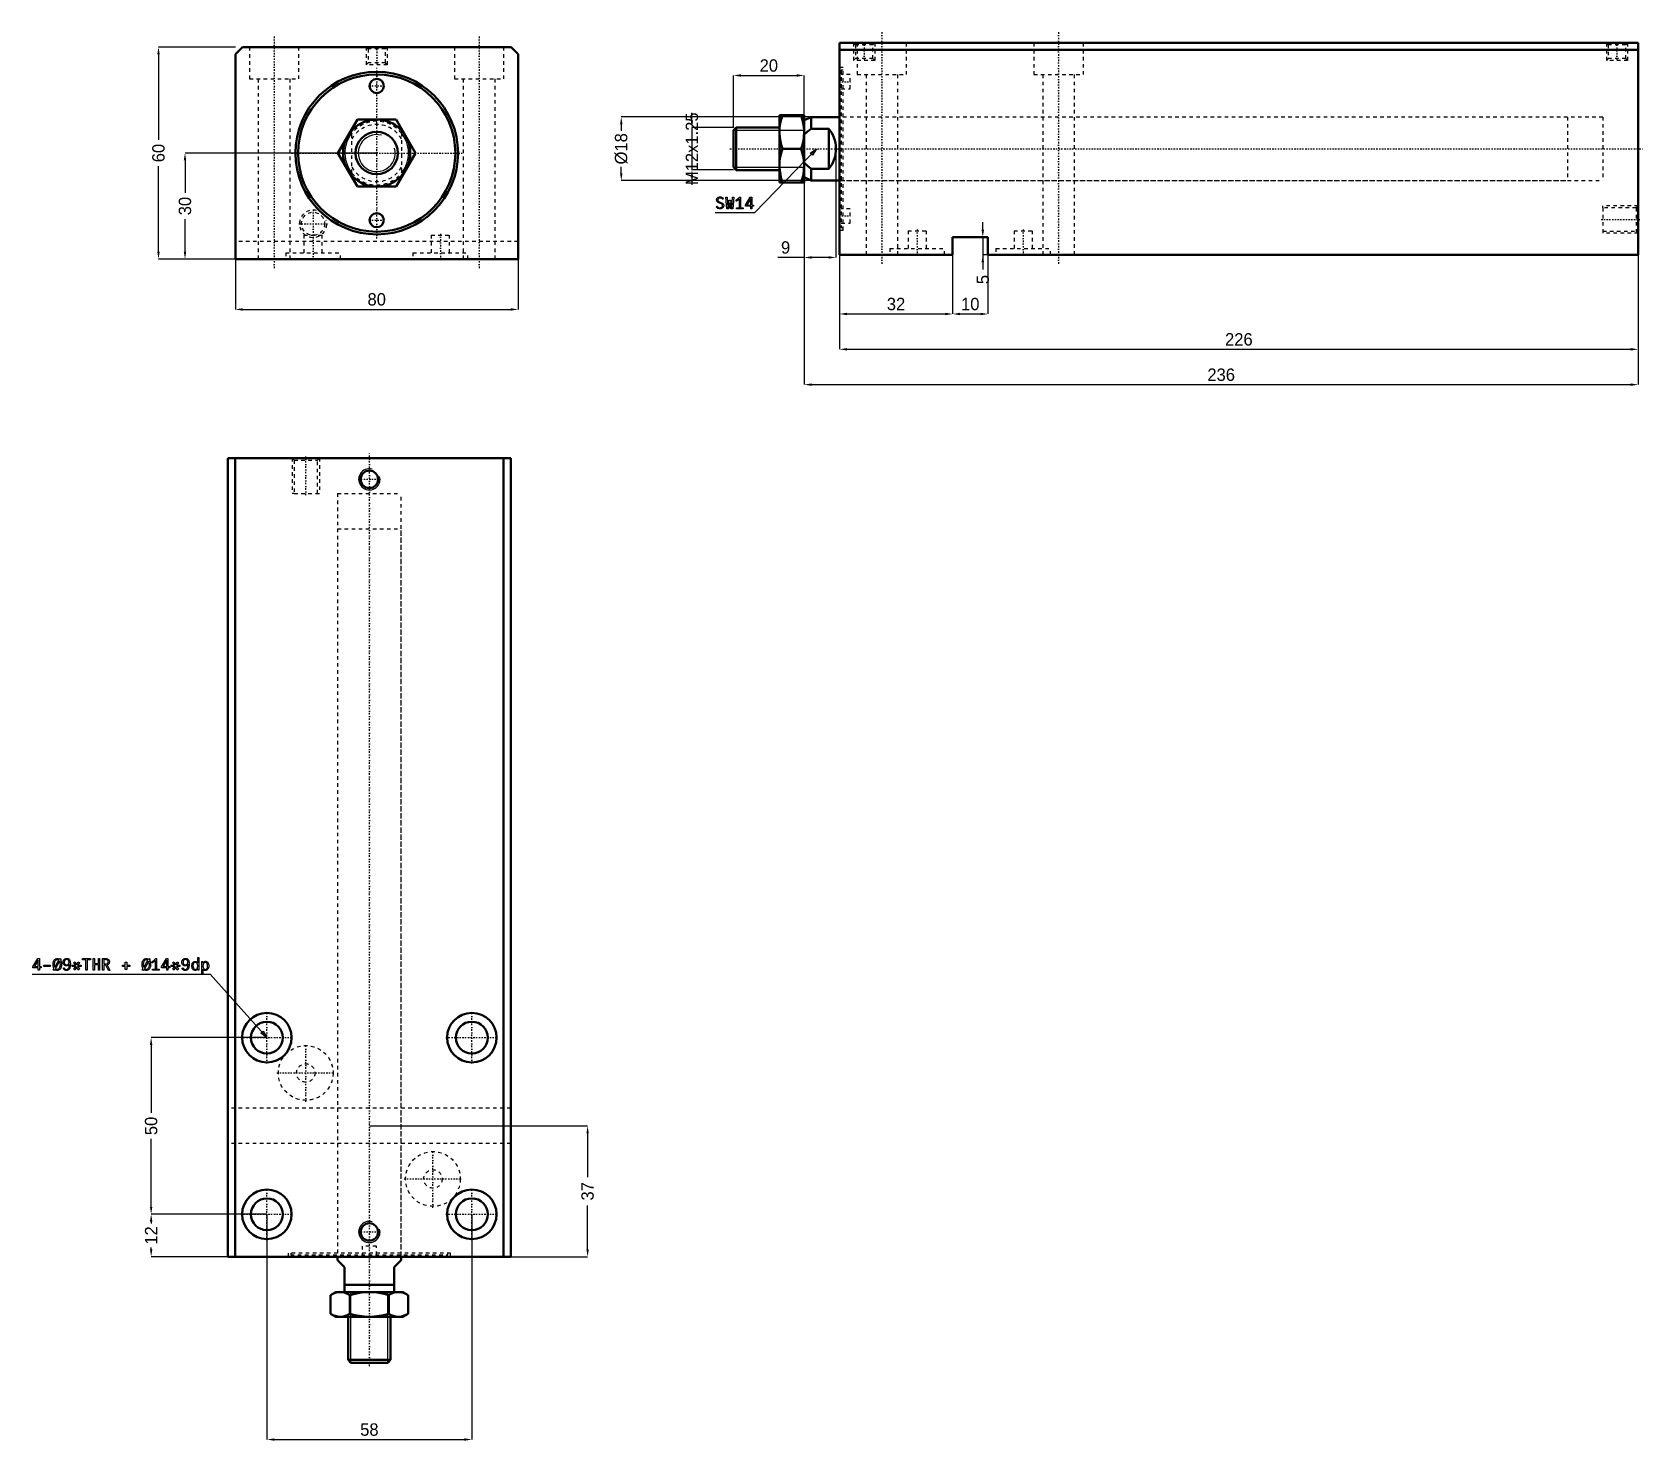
# Model space of a CAD drawing. Header units: millimetres. Extents: x -97 to 358, y -364 to 34.
import ezdxf

# ---------------------------------------------------------------- set-up
doc = ezdxf.new("R2010")
doc.units = ezdxf.units.MM
doc.linetypes.add('Center', pattern=[1.5, 0.45, -0.5, 0.05, -0.5])
doc.linetypes.add('Dashed', pattern=[2, 1, -1])
for name, color, linetype, lineweight in [('2d ConnectionPoints', 7, 'Continuous', 50), ('AM_0', 7, 'Continuous', 50), ('AM_5', 3, 'Continuous', 25), ('AM_7', 7, 'Center', 25), ('AM_9', 6, 'Dashed', 25)]:
    doc.layers.add(name, color=color, linetype=linetype, lineweight=lineweight)
doc.dimstyles.new('ISO-25', dxfattribs={"dimtxt": 2.5, "dimasz": 2.5, "dimexe": 1.25, "dimexo": 0.625, "dimtad": 1, "dimtxsty": 'Standard', "dimcen": 2.5, "dimadec": 0, "dimazin": 0, "dimtfac": 1, "dimtmove": 0, "dimatfit": 3, "dimfxl": 1, "dimarcsym": 0})

msp = doc.modelspace()

# ---------------------------------------------------------------- blocks, each defined once
blk = doc.blocks.new('1_JECR_32_150ST_EX_rod_0_in_JECR_MF_LA_32_150ST_EX_0_0')
at = {"layer": 'AM_0'}
for p, q in [((-10.97, 0), (-5.48, 9.5)), ((-5.48, 9.5), (5.48, 9.5)), ((5.48, 9.5), (10.97, 0)), ((-5.48, -9.5), (-10.97, 0)), ((10.97, 0), (5.48, -9.5)), ((5.48, -9.5), (-5.48, -9.5))]:
    blk.add_line(p, q, dxfattribs=at)
for radius in [9.5, 6]:
    blk.add_circle((0, 0), radius, dxfattribs=at)
at = {"layer": 'AM_5'}
blk.add_arc((0, 0), 5.23, 75, 15, dxfattribs=at)
at = {"layer": 'AM_9'}
for p, q in [((-7, -5.66), (-7, 5.66)), ((7, 5.66), (7, -5.66))]:
    blk.add_line(p, q, dxfattribs=at)
for points in [[(-7, 5.66), (-7.47, 5.03), (-7.88, 4.36), (-8.23, 3.65), (-8.51, 2.92), (-8.73, 2.17), (-8.89, 1.4), (-8.98, 0.62), (-9, -0.17), (-8.95, -0.95), (-8.83, -1.73), (-8.65, -2.49), (-8.4, -3.23), (-8.09, -3.95), (-7.71, -4.64), (-7.28, -5.3), (-7, -5.66)], [(7, -5.66), (7.47, -5.03), (7.88, -4.36), (8.23, -3.65), (8.51, -2.92), (8.73, -2.17), (8.89, -1.4), (8.98, -0.62), (9, 0.17), (8.95, 0.95), (8.83, 1.73), (8.65, 2.49), (8.4, 3.23), (8.09, 3.95), (7.71, 4.64), (7.28, 5.3), (7, 5.66)]]:
    blk.add_lwpolyline(points, dxfattribs=at)
for radius, start, end in [(9, 38.9424, 141.0576), (8.07, 29.8085, 150.1915), (8.07, 209.8085, 330.1915), (9, 218.9424, 321.0576)]:
    blk.add_arc((0, 0), radius, start, end, dxfattribs=at)
blk = doc.blocks.new('2_JECR_MF_LA_32_150ST_EX_0_body_0_in_JECR_MF_LA_32_150ST_EX_0_0')
at = {"layer": 'AM_0'}
for p, q in [((-38, 30), (-40, 28)), ((-40, 28), (-40, -30)), ((38, 30), (-38, 30)), ((40, 28), (38, 30)), ((40, -30), (40, 28)), ((-40, -30), (40, -30))]:
    blk.add_line(p, q, dxfattribs=at)
for centre, radius in [((0, 0), 23), ((0, 0), 22.25), ((0, 19), 2), ((0, -19), 2)]:
    blk.add_circle(centre, radius, dxfattribs=at)
at = {"layer": 'AM_5', "linetype": 'Dashed'}
for p, q in [((-3, 30), (-3, 25)), ((3, 30), (3, 25))]:
    blk.add_line(p, q, dxfattribs=at)
blk.add_arc((-18, -20), 3.8615, 75, 15, dxfattribs=at)
at = {"layer": 'AM_7'}
for p, q in [((-29, 33), (-29, -33)), ((29, 33), (29, -33)), ((0, 30.25), (0, 24.75)), ((0, -24.15), (0, 24.15)), ((-2.1, 19), (2.1, 19)), ((-24.15, 0), (24.15, 0)), ((-18, -15.9454), (-18, -30.34)), ((-22.0546, -20), (-13.9454, -20)), ((-2.1, -19), (2.1, -19)), ((18, -22.86), (18, -30.34))]:
    blk.add_line(p, q, dxfattribs=at)
at = {"layer": 'AM_9'}
for p, q in [((-36, 30), (-36, 21)), ((-22, 21), (-22, 30)), ((-3, 30), (-2.4585, 29.4585)), ((-2.4585, 29.4585), (-2.4585, 25.5415)), ((2.4585, 29.4585), (-2.4585, 29.4585)), ((2.4585, 29.4585), (3, 30)), ((2.4585, 25.5415), (2.4585, 29.4585)), ((22, 30), (22, 21)), ((36, 21), (36, 30)), ((-2.4585, 25.5415), (-3, 25)), ((3, 25), (-3, 25)), ((2.4585, 25.5415), (-2.4585, 25.5415)), ((3, 25), (2.4585, 25.5415)), ((-36, 21), (-22, 21)), ((-33.5, 21), (-33.5, -30)), ((-24.5, -30), (-24.5, 21)), ((22, 21), (36, 21)), ((24.5, 21), (24.5, -30)), ((33.5, -30), (33.5, 21)), ((40, -25), (-40, -25)), ((-20.6, -23.2), (-15.4, -23.2)), ((-20.6, -23.2), (-20.6, -28.2)), ((-15.4, -28.2), (-15.4, -23.2)), ((15.4, -23.2), (20.6, -23.2)), ((15.4, -23.2), (15.4, -28.2)), ((20.6, -28.2), (20.6, -23.2)), ((-25.75, -28.2), (-10.25, -28.2)), ((-25.75, -28.2), (-25.75, -30)), ((-10.25, -30), (-10.25, -28.2)), ((10.25, -28.2), (25.75, -28.2)), ((10.25, -28.2), (10.25, -30)), ((25.75, -30), (25.75, -28.2))]:
    blk.add_line(p, q, dxfattribs=at)
blk.add_circle((-18, -20), 3.2805, dxfattribs=at)
blk = doc.blocks.new('*D3')
at = {"layer": 'AM_5', "color": 0, "lineweight": -2}
for p, q in [((-40, 30), (-61.75, 30)), ((-61.75, 27.9), (-61.75, 3.71)), ((-61.75, -27.9), (-61.75, -3.71)), ((-40, -30), (-61.75, -30))]:
    blk.add_line(p, q, dxfattribs=at)
at = {"layer": 'AM_5', "color": 0}
for points in [[(-61.4, 27.9), (-62.1, 27.9), (-61.75, 30)], [(-62.1, -27.9), (-61.4, -27.9), (-61.75, -30)]]:
    blk.add_solid(points, dxfattribs=at)
at = {"layer": 'Defpoints', "color": 0}
for p in [(-40, 30), (-61.75, -30), (-40, -30)]:
    blk.add_point(p, dxfattribs=at)
at = {"layer": 'AM_5', "color": 0, "insert": (-61.75, 0), "char_height": 3.5, "attachment_point": 5, "rotation": 90}
blk.add_mtext('60', dxfattribs=at)
blk = doc.blocks.new('*D4')
at = {"layer": 'AM_5', "color": 0, "lineweight": -2}
for p, q in [((0, 0), (-54.25, 0)), ((-54.25, -2.1), (-54.25, -11.29)), ((-54.25, -27.9), (-54.25, -18.71)), ((-40, -30), (-54.25, -30))]:
    blk.add_line(p, q, dxfattribs=at)
at = {"layer": 'AM_5', "color": 0}
for points in [[(-53.9, -2.1), (-54.6, -2.1), (-54.25, 0)], [(-54.6, -27.9), (-53.9, -27.9), (-54.25, -30)]]:
    blk.add_solid(points, dxfattribs=at)
at = {"layer": 'Defpoints', "color": 0}
for p in [(0, 0), (-54.25, -30), (-40, -30)]:
    blk.add_point(p, dxfattribs=at)
at = {"layer": 'AM_5', "color": 0, "insert": (-54.25, -15), "char_height": 3.5, "attachment_point": 5, "rotation": 90}
blk.add_mtext('30', dxfattribs=at)
blk = doc.blocks.new('*D5')
at = {"layer": 'AM_5', "color": 0, "lineweight": -2}
for p, q in [((-40, -30), (-40, -44.25)), ((40, -30), (40, -44.25)), ((-37.9, -44.25), (37.9, -44.25))]:
    blk.add_line(p, q, dxfattribs=at)
at = {"layer": 'AM_5', "color": 0}
for points in [[(-37.9, -43.9), (-37.9, -44.6), (-40, -44.25)], [(37.9, -44.6), (37.9, -43.9), (40, -44.25)]]:
    blk.add_solid(points, dxfattribs=at)
at = {"layer": 'Defpoints', "color": 0}
for p in [(-40, -30), (40, -30), (40, -44.25)]:
    blk.add_point(p, dxfattribs=at)
at = {"layer": 'AM_5', "color": 0, "insert": (0, -41.41), "char_height": 3.5, "attachment_point": 5}
blk.add_mtext('80', dxfattribs=at)
blk = doc.blocks.new('1_JECR_32_150ST_EX_rod_0_in_JECR_MF_LA_32_150ST_EX_0_2')
at = {"layer": 'AM_0'}
for p, q in [((-17, 9.5), (-17, -9.5)), ((-17, 9.5), (-10, 9.5)), ((-10, 9.5), (-10, -9.5)), ((-29.23, 6), (-30, 5.23)), ((-30, 5.23), (-30, -5.23)), ((-17, 6), (-29.23, 6)), ((-29.23, 6), (-29.23, -6)), ((-8, 9), (-10, 8.07)), ((0, 9), (-8, 9)), ((-8, 9), (-8, 5.66)), ((-3, 5.66), (-8, 5.66)), ((-3, 5.66), (-3, -5.66)), ((-10.85, 0), (-16.15, 0)), ((-30, -5.23), (-29.23, -6)), ((-29.23, -6), (-17, -6)), ((-10, -8.07), (-8, -9)), ((-8, -5.66), (-3, -5.66)), ((-8, -5.66), (-8, -9)), ((-8, -9), (0, -9)), ((-10, -9.5), (-17, -9.5))]:
    blk.add_line(p, q, dxfattribs=at)
for points in [[(-16.15, 9.5), (-16.5, 8.34), (-16.77, 7.17), (-16.94, 5.97), (-17, 4.75)], [(-10, 4.75), (-10, 5.09), (-10.08, 6.2), (-10.26, 7.3), (-10.52, 8.41), (-10.85, 9.5)], [(-17, 4.75), (-17, 4.41), (-16.92, 3.3), (-16.74, 2.2), (-16.48, 1.09), (-16.15, 0)], [(-10.85, 0), (-10.5, 1.16), (-10.23, 2.33), (-10.06, 3.53), (-10, 4.75)], [(-8, 5.66), (-9.02, 4.86), (-10, 4.01)], [(-3, -5.66), (-2.53, -5.03), (-2.12, -4.36), (-1.77, -3.65), (-1.49, -2.92), (-1.27, -2.17), (-1.11, -1.4), (-1.02, -0.62), (-1, 0.17), (-1.05, 0.95), (-1.17, 1.73), (-1.35, 2.49), (-1.6, 3.23), (-1.91, 3.95), (-2.29, 4.64), (-2.72, 5.3), (-3, 5.66)], [(-16.15, 0), (-16.5, -1.16), (-16.77, -2.33), (-16.94, -3.53), (-17, -4.75)], [(-10, -4.75), (-10, -4.41), (-10.08, -3.3), (-10.26, -2.2), (-10.52, -1.09), (-10.85, 0)], [(-10, -4.01), (-9.03, -4.86), (-8, -5.66)], [(-17, -4.75), (-17, -5.09), (-16.92, -6.2), (-16.74, -7.3), (-16.48, -8.41), (-16.15, -9.5)], [(-10.85, -9.5), (-10.5, -8.34), (-10.23, -7.17), (-10.06, -5.97), (-10, -4.75)]]:
    blk.add_lwpolyline(points, dxfattribs=at)
at = {"layer": 'AM_5'}
for p, q in [((-30, 5.23), (-10, 5.23)), ((-30, -5.23), (-10, -5.23))]:
    blk.add_line(p, q, dxfattribs=at)
at = {"layer": 'AM_7'}
blk.add_line((-31, 0), (227.3, 0), dxfattribs=at)
at = {"layer": 'AM_9'}
for p, q in [((216, 9), (0, 9)), ((216, 9), (216, -9)), ((0, -9), (216, -9))]:
    blk.add_line(p, q, dxfattribs=at)
blk = doc.blocks.new('2_JECR_MF_LA_32_150ST_EX_0_body_0_in_JECR_MF_LA_32_150ST_EX_0_2')
at = {"layer": 'AM_0'}
for p, q in [((0, -30), (0, 30)), ((226, 30), (0, 30)), ((226, 28), (0, 28)), ((226, -30), (226, 30)), ((32, -25), (32, -30)), ((42, -25), (32, -25)), ((42, -30), (42, -25)), ((32, -30), (0, -30)), ((226, -30), (42, -30))]:
    blk.add_line(p, q, dxfattribs=at)
at = {"layer": 'AM_5', "linetype": 'Dashed'}
for p, q in [((4, 30), (4, 25)), ((10, 30), (10, 25)), ((217, 30), (217, 25)), ((223, 30), (223, 25)), ((226, -16.1385), (216, -16.1385)), ((216, -16.7195), (216, -16.1385)), ((216, -23.2805), (216, -23.8615)), ((226, -23.8615), (216, -23.8615))]:
    blk.add_line(p, q, dxfattribs=at)
at = {"layer": 'AM_7'}
for p, q in [((12, 33), (12, -33)), ((62, 33), (62, -33)), ((7, 30.25), (7, 24.75)), ((220, 30.25), (220, 24.75)), ((-0.15, 19), (3.15, 19)), ((-0.15, -19), (3.15, -19)), ((215.5, -20), (226.5, -20)), ((22, -22.86), (22, -30.34)), ((52, -22.86), (52, -30.34))]:
    blk.add_line(p, q, dxfattribs=at)
at = {"layer": 'AM_9'}
for p, q in [((4, 30), (4.5415, 29.4585)), ((4.5415, 29.4585), (4.5415, 25.5415)), ((9.4585, 29.4585), (4.5415, 29.4585)), ((5, 30), (5, 21)), ((9.4585, 29.4585), (10, 30)), ((9.4585, 25.5415), (9.4585, 29.4585)), ((19, 21), (19, 30)), ((55, 30), (55, 21)), ((69, 21), (69, 30)), ((217, 30), (217.5415, 29.4585)), ((217.5415, 29.4585), (217.5415, 25.5415)), ((222.4585, 29.4585), (217.5415, 29.4585)), ((222.4585, 29.4585), (223, 30)), ((222.4585, 25.5415), (222.4585, 29.4585)), ((1, 23), (0, 23)), ((1, -23), (1, 23)), ((4.5415, 25.5415), (4, 25)), ((10, 25), (4, 25)), ((9.4585, 25.5415), (4.5415, 25.5415)), ((10, 25), (9.4585, 25.5415)), ((217.5415, 25.5415), (217, 25)), ((223, 25), (217, 25)), ((222.4585, 25.5415), (217.5415, 25.5415)), ((223, 25), (222.4585, 25.5415)), ((0.5, 22.25), (0.5, -22.25)), ((1, 22.25), (0.5, 22.25)), ((3, 21), (0.5, 21)), ((3, 17), (3, 21)), ((5, 21), (19, 21)), ((7.5, 21), (7.5, -30)), ((16.5, -30), (16.5, 21)), ((55, 21), (69, 21)), ((57.5, 21), (57.5, -30)), ((66.5, -30), (66.5, 21)), ((0.5, 17), (3, 17)), ((206, 9), (0.5, 9)), ((206, 9), (206, -9)), ((0.5, -9), (206, -9)), ((3, -17), (0.5, -17)), ((3, -21), (3, -17)), ((216, -16.7195), (216, -23.2805)), ((225.419, -16.7195), (216, -16.7195)), ((226, -16.1385), (225.419, -16.7195)), ((225.419, -16.7195), (225.419, -23.2805)), ((0.5, -21), (3, -21)), ((0.5, -22.25), (1, -22.25)), ((0, -23), (1, -23)), ((19.4, -23.2), (24.6, -23.2)), ((19.4, -23.2), (19.4, -28.2)), ((24.6, -28.2), (24.6, -23.2)), ((49.4, -23.2), (54.6, -23.2)), ((49.4, -23.2), (49.4, -28.2)), ((54.6, -28.2), (54.6, -23.2)), ((216, -23.2805), (225.419, -23.2805)), ((225.419, -23.2805), (226, -23.8615)), ((14.25, -28.2), (29.75, -28.2)), ((14.25, -28.2), (14.25, -30)), ((29.75, -30), (29.75, -28.2)), ((44.25, -28.2), (59.75, -28.2)), ((44.25, -28.2), (44.25, -30)), ((59.75, -30), (59.75, -28.2))]:
    blk.add_line(p, q, dxfattribs=at)
blk = doc.blocks.new('*D18')
at = {"layer": 'AM_5', "color": 0, "lineweight": -2}
for p, q in [((130.95, 10.21), (69.2, 10.21)), ((69.2, 8.11), (69.2, 6.34)), ((69.2, -5.69), (69.2, -3.93)), ((130.95, -7.79), (69.2, -7.79))]:
    blk.add_line(p, q, dxfattribs=at)
at = {"layer": 'AM_5', "color": 0}
for points in [[(69.55, 8.11), (68.85, 8.11), (69.2, 10.21)], [(68.85, -5.69), (69.55, -5.69), (69.2, -7.79)]]:
    blk.add_solid(points, dxfattribs=at)
at = {"layer": 'Defpoints', "color": 0}
for p in [(130.95, 10.21), (69.2, -7.79), (130.95, -7.79)]:
    blk.add_point(p, dxfattribs=at)
at = {"layer": 'AM_5', "color": 0, "insert": (69.2, 1.21), "char_height": 3.5, "attachment_point": 5, "rotation": 90}
blk.add_mtext('Ø18', dxfattribs=at)
blk = doc.blocks.new('*D19')
at = {"layer": 'AM_5', "color": 0, "lineweight": -2}
for p, q in [((89.2, 9.31), (89.2, 11.41)), ((100.95, 7.21), (89.2, 7.21)), ((89.2, 7.21), (89.2, -4.79)), ((100.95, -4.79), (89.2, -4.79)), ((89.2, -6.89), (89.2, -8.99))]:
    blk.add_line(p, q, dxfattribs=at)
at = {"layer": 'AM_5', "color": 0}
for points in [[(88.85, 9.31), (89.55, 9.31), (89.2, 7.21)], [(89.55, -6.89), (88.85, -6.89), (89.2, -4.79)]]:
    blk.add_solid(points, dxfattribs=at)
at = {"layer": 'Defpoints', "color": 0}
for p in [(100.95, 7.21), (89.2, -4.79), (100.95, -4.79)]:
    blk.add_point(p, dxfattribs=at)
at = {"layer": 'AM_5', "color": 0, "insert": (89.2, 1.21), "char_height": 3.5, "attachment_point": 5, "rotation": 90}
blk.add_mtext('M12x1.25', dxfattribs=at)
blk = doc.blocks.new('*D20')
at = {"layer": 'AM_5', "color": 0, "lineweight": -2}
for p, q in [((129.95, 1.21), (129.95, -29.54)), ((120.95, -7.79), (120.95, -29.54)), ((120.95, -29.54), (113.48, -29.54)), ((127.85, -29.54), (123.05, -29.54))]:
    blk.add_line(p, q, dxfattribs=at)
at = {"layer": 'AM_5', "color": 0}
for points in [[(123.05, -29.19), (123.05, -29.89), (120.95, -29.54)], [(127.85, -29.89), (127.85, -29.19), (129.95, -29.54)]]:
    blk.add_solid(points, dxfattribs=at)
at = {"layer": 'Defpoints', "color": 0}
for p in [(129.95, 1.21), (120.95, -7.79), (120.95, -29.54)]:
    blk.add_point(p, dxfattribs=at)
at = {"layer": 'AM_5', "color": 0, "insert": (115.7, -26.74), "char_height": 3.5, "attachment_point": 5}
blk.add_mtext('9', dxfattribs=at)
blk = doc.blocks.new('*D21')
at = {"layer": 'AM_5', "color": 0, "lineweight": -2}
for p, q in [((100.95, 7.21), (100.95, 21.96)), ((103.05, 21.96), (118.85, 21.96)), ((120.95, 10.21), (120.95, 21.96))]:
    blk.add_line(p, q, dxfattribs=at)
at = {"layer": 'AM_5', "color": 0}
for points in [[(103.05, 22.31), (103.05, 21.61), (100.95, 21.96)], [(118.85, 21.61), (118.85, 22.31), (120.95, 21.96)]]:
    blk.add_solid(points, dxfattribs=at)
at = {"layer": 'Defpoints', "color": 0}
for p in [(120.95, 21.96), (120.95, 10.21), (100.95, 7.21)]:
    blk.add_point(p, dxfattribs=at)
at = {"layer": 'AM_5', "color": 0, "insert": (110.95, 24.76), "char_height": 3.5, "attachment_point": 5}
blk.add_mtext('20', dxfattribs=at)
blk = doc.blocks.new('*D22')
at = {"layer": 'AM_5', "color": 0, "lineweight": -2}
for p, q in [((130.95, -28.79), (130.95, -55.54)), ((356.95, -28.79), (356.95, -55.54)), ((133.05, -55.54), (354.85, -55.54))]:
    blk.add_line(p, q, dxfattribs=at)
at = {"layer": 'AM_5', "color": 0}
for points in [[(133.05, -55.19), (133.05, -55.89), (130.95, -55.54)], [(354.85, -55.89), (354.85, -55.19), (356.95, -55.54)]]:
    blk.add_solid(points, dxfattribs=at)
at = {"layer": 'Defpoints', "color": 0}
for p in [(130.95, -28.79), (356.95, -28.79), (356.95, -55.54)]:
    blk.add_point(p, dxfattribs=at)
at = {"layer": 'AM_5', "color": 0, "insert": (243.95, -52.74), "char_height": 3.5, "attachment_point": 5}
blk.add_mtext('226', dxfattribs=at)
blk = doc.blocks.new('*D23')
at = {"layer": 'AM_5', "color": 0, "lineweight": -2}
for p, q in [((120.95, -7.79), (120.95, -65.54)), ((356.95, -28.79), (356.95, -65.54)), ((123.05, -65.54), (354.85, -65.54))]:
    blk.add_line(p, q, dxfattribs=at)
at = {"layer": 'AM_5', "color": 0}
for points in [[(123.05, -65.19), (123.05, -65.89), (120.95, -65.54)], [(354.85, -65.89), (354.85, -65.19), (356.95, -65.54)]]:
    blk.add_solid(points, dxfattribs=at)
at = {"layer": 'Defpoints', "color": 0}
for p in [(120.95, -7.79), (356.95, -28.79), (356.95, -65.54)]:
    blk.add_point(p, dxfattribs=at)
at = {"layer": 'AM_5', "color": 0, "insert": (238.95, -62.74), "char_height": 3.5, "attachment_point": 5}
blk.add_mtext('236', dxfattribs=at)
blk = doc.blocks.new('*D24')
at = {"layer": 'AM_5', "color": 0, "lineweight": -2}
for p, q in [((162.95, -28.79), (162.95, -45.54)), ((172.95, -28.79), (172.95, -45.54)), ((165.05, -45.54), (170.85, -45.54))]:
    blk.add_line(p, q, dxfattribs=at)
at = {"layer": 'AM_5', "color": 0}
for points in [[(165.05, -45.19), (165.05, -45.89), (162.95, -45.54)], [(170.85, -45.89), (170.85, -45.19), (172.95, -45.54)]]:
    blk.add_solid(points, dxfattribs=at)
at = {"layer": 'Defpoints', "color": 0}
for p in [(162.95, -28.79), (172.95, -28.79), (172.95, -45.54)]:
    blk.add_point(p, dxfattribs=at)
at = {"layer": 'AM_5', "color": 0, "insert": (167.95, -42.74), "char_height": 3.5, "attachment_point": 5}
blk.add_mtext('10', dxfattribs=at)
blk = doc.blocks.new('*D25')
at = {"layer": 'AM_5', "color": 0, "lineweight": -2}
for p, q in [((171.5, -21.69), (171.5, -19.59)), ((172.95, -23.79), (171.5, -23.79)), ((171.5, -23.79), (171.5, -28.79)), ((172.95, -28.79), (171.5, -28.79)), ((171.5, -28.79), (171.5, -32.99))]:
    blk.add_line(p, q, dxfattribs=at)
at = {"layer": 'AM_5', "color": 0}
for points in [[(171.15, -21.69), (171.85, -21.69), (171.5, -23.79)], [(171.85, -30.89), (171.15, -30.89), (171.5, -28.79)]]:
    blk.add_solid(points, dxfattribs=at)
at = {"layer": 'Defpoints', "color": 0}
for p in [(172.95, -23.79), (171.5, -28.79), (172.95, -28.79)]:
    blk.add_point(p, dxfattribs=at)
at = {"layer": 'AM_5', "color": 0, "insert": (171.5, -35.79), "char_height": 3.5, "attachment_point": 5, "rotation": 90}
blk.add_mtext('5', dxfattribs=at)
blk = doc.blocks.new('*D26')
at = {"layer": 'AM_5', "color": 0, "lineweight": -2}
for p, q in [((130.95, 1.21), (130.95, -45.54)), ((162.95, -28.79), (162.95, -45.54)), ((133.05, -45.54), (160.85, -45.54))]:
    blk.add_line(p, q, dxfattribs=at)
at = {"layer": 'AM_5', "color": 0}
for points in [[(133.05, -45.19), (133.05, -45.89), (130.95, -45.54)], [(160.85, -45.89), (160.85, -45.19), (162.95, -45.54)]]:
    blk.add_solid(points, dxfattribs=at)
at = {"layer": 'Defpoints', "color": 0}
for p in [(130.95, 1.21), (162.95, -28.79), (162.95, -45.54)]:
    blk.add_point(p, dxfattribs=at)
at = {"layer": 'AM_5', "color": 0, "insert": (146.95, -42.74), "char_height": 3.5, "attachment_point": 5}
blk.add_mtext('32', dxfattribs=at)
blk = doc.blocks.new('1_JECR_32_150ST_EX_rod_0_in_JECR_MF_LA_32_150ST_EX_0_4')
at = {"layer": 'AM_0'}
for p, q in [((9, -1), (9, 0)), ((-9, 0), (-9, -1)), ((-7, -3), (-9, -1)), ((-7, -10), (-7, -3)), ((9, -1), (7, -3)), ((7, -3), (7, -10)), ((-7, -8), (7, -8)), ((-9.5, -10), (-10.97, -10.85)), ((-10.97, -10.85), (-10.97, -16.15)), ((-9.5, -10), (9.5, -10)), ((-5.48, -10.85), (-5.48, -16.15)), ((5.48, -10.85), (5.48, -16.15)), ((10.97, -10.85), (9.5, -10)), ((10.97, -10.85), (10.97, -16.15)), ((-10.97, -16.15), (-9.5, -17)), ((-9.5, -17), (9.5, -17)), ((-6, -17), (-6, -29.23)), ((6, -29.23), (6, -17)), ((9.5, -17), (10.97, -16.15)), ((-6, -29.23), (6, -29.23)), ((-6, -29.23), (-5.23, -30)), ((-5.23, -30), (5.23, -30)), ((5.23, -30), (6, -29.23))]:
    blk.add_line(p, q, dxfattribs=at)
for points in [[(-8.23, -10), (-8.42, -10), (-9.06, -10.08), (-9.7, -10.26), (-10.34, -10.52), (-10.97, -10.85)], [(-5.48, -10.85), (-6.15, -10.5), (-6.83, -10.23), (-7.53, -10.06), (-8.23, -10)], [(0, -10), (-0.03, -10), (-1.4, -10.06), (-2.76, -10.23), (-4.13, -10.5), (-5.48, -10.85)], [(5.48, -10.85), (4.15, -10.5), (2.8, -10.23), (1.4, -10.06), (0, -10)], [(8.23, -10), (8.03, -10), (7.39, -10.08), (6.76, -10.26), (6.12, -10.52), (5.48, -10.85)], [(10.97, -10.85), (10.3, -10.5), (9.63, -10.23), (8.93, -10.06), (8.23, -10)], [(-10.97, -16.15), (-10.3, -16.5), (-9.63, -16.77), (-8.93, -16.94), (-8.23, -17)], [(-8.23, -17), (-8.03, -17), (-7.39, -16.92), (-6.76, -16.74), (-6.12, -16.48), (-5.48, -16.15)], [(-5.48, -16.15), (-4.15, -16.5), (-2.8, -16.77), (-1.4, -16.94), (0, -17)], [(0, -17), (0.03, -17), (1.4, -16.94), (2.76, -16.77), (4.13, -16.5), (5.48, -16.15)], [(5.48, -16.15), (6.15, -16.5), (6.83, -16.77), (7.53, -16.94), (8.23, -17)], [(8.23, -17), (8.42, -17), (9.06, -16.92), (9.7, -16.74), (10.34, -16.48), (10.97, -16.15)]]:
    blk.add_lwpolyline(points, dxfattribs=at)
at = {"layer": 'AM_5'}
for p, q in [((-5.23, -30), (-5.23, -10)), ((5.23, -30), (5.23, -10))]:
    blk.add_line(p, q, dxfattribs=at)
at = {"layer": 'AM_7'}
blk.add_line((0, -31), (0, 227.3), dxfattribs=at)
at = {"layer": 'AM_9'}
for p, q in [((-9, 216), (9, 216)), ((-9, 216), (-9, 0)), ((9, 0), (9, 216))]:
    blk.add_line(p, q, dxfattribs=at)
blk = doc.blocks.new('2_JECR_MF_LA_32_150ST_EX_0_body_0_in_JECR_MF_LA_32_150ST_EX_0_4')
at = {"layer": 'AM_0'}
for p, q in [((40, 226), (-40, 226)), ((-40, 226), (-40, 0)), ((-38, 226), (-38, 0)), ((38, 226), (38, 0)), ((40, 226), (40, 0)), ((40, 0), (-40, 0))]:
    blk.add_line(p, q, dxfattribs=at)
for centre, radius in [((0, 220), 2.4585), ((-29, 62), 7), ((29, 62), 7), ((-29, 62), 4.5), ((29, 62), 4.5), ((-29, 12), 7), ((29, 12), 7), ((-29, 12), 4.5), ((29, 12), 4.5), ((0, 7), 2.4585)]:
    blk.add_circle(centre, radius, dxfattribs=at)
at = {"layer": 'AM_5', "linetype": 'Dashed'}
for p, q in [((-21.8615, 226), (-21.8615, 216)), ((-14.1385, 226), (-14.1385, 216)), ((-21.2805, 216), (-21.8615, 216)), ((-14.7195, 216), (-14.1385, 216))]:
    blk.add_line(p, q, dxfattribs=at)
at = {"layer": 'AM_5'}
for centre in [(0, 220), (0, 7)]:
    blk.add_arc(centre, 3, 75, 15, dxfattribs=at)
at = {"layer": 'AM_7'}
for p, q in [((-18, 215.5), (-18, 226.5)), ((-3.15, 220), (3.15, 220)), ((-29, 54.65), (-29, 69.35)), ((29, 54.65), (29, 69.35)), ((-36.35, 62), (-21.65, 62)), ((-18, 43.8625), (-18, 60.1375)), ((21.65, 62), (36.35, 62)), ((-26.1375, 52), (-9.8625, 52)), ((18, 13.8625), (18, 30.1375)), ((-29, 4.65), (-29, 19.35)), ((9.8625, 22), (26.1375, 22)), ((29, 4.65), (29, 19.35)), ((-36.35, 12), (-21.65, 12)), ((21.65, 12), (36.35, 12)), ((-3.15, 7), (3.15, 7))]:
    blk.add_line(p, q, dxfattribs=at)
at = {"layer": 'AM_9'}
for p, q in [((-21.8615, 226), (-21.2805, 225.419)), ((-21.2805, 225.419), (-21.2805, 216)), ((-21.2805, 225.419), (-14.7195, 225.419)), ((-14.7195, 225.419), (-14.1385, 226)), ((-14.7195, 216), (-14.7195, 225.419)), ((-21.2805, 216), (-14.7195, 216)), ((-9, 206), (9, 206)), ((-9, 206), (-9, 0.5)), ((9, 0.5), (9, 206)), ((40, 42), (-40, 42)), ((40, 32), (-40, 32)), ((23, 1), (-23, 1)), ((-23, 1), (-23, 0)), ((-22.25, 1), (-22.25, 0.5)), ((-22.25, 0.5), (22.25, 0.5)), ((2, 3), (-2, 3)), ((-2, 3), (-2, 0.5)), ((2, 0.5), (2, 3)), ((22.25, 0.5), (22.25, 1)), ((23, 0), (23, 1))]:
    blk.add_line(p, q, dxfattribs=at)
for centre, radius in [((-18, 52), 7.75), ((-18, 52), 2.6), ((18, 22), 7.75), ((18, 22), 2.6)]:
    blk.add_circle(centre, radius, dxfattribs=at)
blk = doc.blocks.new('*D34')
at = {"layer": 'AM_5', "color": 0, "lineweight": -2}
for p, q in [((-31.08, -300.33), (-31.08, -364.08)), ((26.92, -300.33), (26.92, -364.08)), ((-28.98, -364.08), (24.82, -364.08))]:
    blk.add_line(p, q, dxfattribs=at)
at = {"layer": 'AM_5', "color": 0}
for points in [[(-28.98, -363.73), (-28.98, -364.43), (-31.08, -364.08)], [(24.82, -364.43), (24.82, -363.73), (26.92, -364.08)]]:
    blk.add_solid(points, dxfattribs=at)
at = {"layer": 'Defpoints', "color": 0}
for p in [(-31.08, -300.33), (26.92, -300.33), (26.92, -364.08)]:
    blk.add_point(p, dxfattribs=at)
at = {"layer": 'AM_5', "color": 0, "insert": (-2.08, -361.28), "char_height": 3.5, "attachment_point": 5}
blk.add_mtext('58', dxfattribs=at)
blk = doc.blocks.new('*D35')
at = {"layer": 'AM_5', "color": 0, "lineweight": -2}
for p, q in [((-31.08, -250.33), (-63.83, -250.33)), ((-63.83, -252.43), (-63.83, -271.66)), ((-63.83, -298.23), (-63.83, -279.01)), ((-31.08, -300.33), (-63.83, -300.33))]:
    blk.add_line(p, q, dxfattribs=at)
at = {"layer": 'AM_5', "color": 0}
for points in [[(-63.48, -252.43), (-64.18, -252.43), (-63.83, -250.33)], [(-64.18, -298.23), (-63.48, -298.23), (-63.83, -300.33)]]:
    blk.add_solid(points, dxfattribs=at)
at = {"layer": 'Defpoints', "color": 0}
for p in [(-31.08, -250.33), (-63.83, -300.33), (-31.08, -300.33)]:
    blk.add_point(p, dxfattribs=at)
at = {"layer": 'AM_5', "color": 0, "insert": (-63.83, -275.33), "char_height": 3.5, "attachment_point": 5, "rotation": 90}
blk.add_mtext('50', dxfattribs=at)
blk = doc.blocks.new('*D36')
at = {"layer": 'AM_5', "color": 0, "lineweight": -2}
for p, q in [((-2.08, -275.33), (59.67, -275.33)), ((59.67, -277.43), (59.67, -289.87)), ((59.67, -310.23), (59.67, -297.8)), ((37.92, -312.33), (59.67, -312.33))]:
    blk.add_line(p, q, dxfattribs=at)
at = {"layer": 'AM_5', "color": 0}
for points in [[(60.02, -277.43), (59.32, -277.43), (59.67, -275.33)], [(59.32, -310.23), (60.02, -310.23), (59.67, -312.33)]]:
    blk.add_solid(points, dxfattribs=at)
at = {"layer": 'Defpoints', "color": 0}
for p in [(-2.08, -275.33), (59.67, -275.33), (37.92, -312.33)]:
    blk.add_point(p, dxfattribs=at)
at = {"layer": 'AM_5', "color": 0, "insert": (59.67, -293.83), "char_height": 3.5, "attachment_point": 5, "rotation": 90}
blk.add_mtext('37', dxfattribs=at)
blk = doc.blocks.new('*D37')
at = {"layer": 'AM_5', "color": 0, "lineweight": -2}
for p, q in [((-31.08, -300.33), (-63.83, -300.33)), ((-63.83, -302.43), (-63.83, -302.95)), ((-63.83, -310.23), (-63.83, -309.72)), ((-42.08, -312.33), (-63.83, -312.33))]:
    blk.add_line(p, q, dxfattribs=at)
at = {"layer": 'AM_5', "color": 0}
for points in [[(-63.48, -302.43), (-64.18, -302.43), (-63.83, -300.33)], [(-64.18, -310.23), (-63.48, -310.23), (-63.83, -312.33)]]:
    blk.add_solid(points, dxfattribs=at)
at = {"layer": 'Defpoints', "color": 0}
for p in [(-63.83, -300.33), (-31.08, -300.33), (-42.08, -312.33)]:
    blk.add_point(p, dxfattribs=at)
at = {"layer": 'AM_5', "color": 0, "insert": (-63.83, -306.33), "char_height": 3.5, "attachment_point": 5, "rotation": 90}
blk.add_mtext('12', dxfattribs=at)

# ---------------------------------------------------------------- dimensions: what is measured, and where the dimension line sits
at = {"layer": 'AM_5'}
for base, p1, p2, text, picture, middle in [((-61.75, -30), (-40, 30), (-40, -30), '60', '*D3', (-61.75, 0)), ((69.201, -7.794), (130.951, 10.206), (130.951, -7.794), 'Ø18', '*D18', (69.201, 1.206)), ((89.201, -4.794), (100.951, 7.206), (100.951, -4.794), 'M12x1.25', '*D19', (89.201, 1.206)), ((-54.25, -30), (0, 0), (-40, -30), '30', '*D4', (-54.25, -15)), ((171.501, -28.794), (172.951, -23.794), (172.951, -28.794), '5', '*D25', (171.501, -35.794)), ((-63.834, -300.332), (-31.084, -250.332), (-31.084, -300.332), '50', '*D35', (-63.834, -275.332)), ((59.666, -275.332), (37.916, -312.332), (-2.084, -275.332), '37', '*D36', (59.666, -293.832)), ((-63.834, -300.332), (-42.084, -312.332), (-31.084, -300.332), '12', '*D37', (-63.834, -306.332))]:
    dim = msp.add_linear_dim(base=base, p1=p1, p2=p2, angle=90, text=text, dimstyle='ISO-25', override={"dimtxt": 3.5, "dimasz": 2.1, "dimexe": 0, "dimexo": 0, "dimgap": 1.05}, dxfattribs=at)
    dim.commit()
    dim.dimension.update_dxf_attribs({"geometry": picture, "text_midpoint": middle, "dimtype": 160, "text_rotation": 90})
for base, p1, p2, text, picture, middle in [((120.951, 21.956), (100.951, 7.206), (120.951, 10.206), '20', '*D21', (110.951, 21.956)), ((120.951, -29.544), (129.951, 1.206), (120.951, -7.794), '9', '*D20', (115.701, -29.544)), ((162.951, -45.544), (130.951, 1.206), (162.951, -28.794), '32', '*D26', (146.951, -45.544)), ((356.951, -65.544), (120.951, -7.794), (356.951, -28.794), '236', '*D23', (238.951, -65.544)), ((40, -44.25), (-40, -30), (40, -30), '80', '*D5', (0, -44.25)), ((356.951, -55.544), (130.951, -28.794), (356.951, -28.794), '226', '*D22', (243.951, -55.544)), ((172.951, -45.544), (162.951, -28.794), (172.951, -28.794), '10', '*D24', (167.951, -45.544)), ((26.916, -364.082), (-31.084, -300.332), (26.916, -300.332), '58', '*D34', (-2.084, -364.082))]:
    dim = msp.add_linear_dim(base=base, p1=p1, p2=p2, text=text, dimstyle='ISO-25', override={"dimtxt": 3.5, "dimasz": 2.1, "dimexe": 0, "dimexo": 0, "dimgap": 1.05}, dxfattribs=at)
    dim.commit()
    dim.dimension.update_dxf_attribs({"geometry": picture, "text_midpoint": middle, "dimtype": 160})

# ---------------------------------------------------------------- linework, layer by layer
at = {"layer": '2d ConnectionPoints'}
for p in [(0, 0), (0, 0), (130.951, 1.206), (130.951, 1.206), (-2.084, -312.332), (-2.084, -312.332)]:
    msp.add_point(p, dxfattribs=at)
at = {"layer": 'AM_5'}
for p, q in [((106.951, -16.794), (124.451, 1.206)), ((95.751, -16.794), (106.951, -16.794)), ((-97.484, -232.332), (-47.084, -232.332)), ((-47.084, -232.332), (-31.084, -250.332))]:
    msp.add_line(p, q, dxfattribs=at)
for points in [[(124.451, 1.206), (123.288, -0.592), (122.686, -0.007), (124.451, 1.206)], [(96.233, -15.014), (96.233, -15.014), (96.318, -15.102), (96.445, -15.217), (96.445, -15.217), (96.572, -15.313), (96.656, -15.365), (96.656, -15.365), (96.742, -15.408), (96.873, -15.455), (96.873, -15.455), (97.009, -15.48), (97.102, -15.484), (97.102, -15.484), (97.177, -15.481), (97.288, -15.466), (97.288, -15.466), (97.398, -15.437), (97.469, -15.411), (97.469, -15.411), (97.538, -15.378), (97.632, -15.32), (97.632, -15.32), (97.714, -15.251), (97.762, -15.198), (97.762, -15.198), (97.803, -15.14), (97.847, -15.047), (97.847, -15.047), (97.871, -14.945), (97.876, -14.872), (97.876, -14.872), (97.871, -14.802), (97.849, -14.705), (97.849, -14.705), (97.806, -14.618), (97.767, -14.565), (97.767, -14.565), (97.722, -14.517), (97.648, -14.452), (97.648, -14.452), (97.565, -14.396), (97.505, -14.363), (97.505, -14.363), (97.439, -14.331), (97.326, -14.282), (97.326, -14.282), (97.195, -14.229), (97.097, -14.192), (96.915, -14.124), (96.915, -14.124), (96.834, -14.09), (96.72, -14.038), (96.72, -14.038), (96.617, -13.984), (96.554, -13.947), (96.554, -13.947), (96.494, -13.906), (96.412, -13.834), (96.412, -13.834), (96.337, -13.749), (96.291, -13.684), (96.291, -13.684), (96.251, -13.613), (96.208, -13.493), (96.208, -13.493), (96.185, -13.358), (96.181, -13.26), (96.181, -13.26), (96.185, -13.163), (96.208, -13.027), (96.208, -13.027), (96.251, -12.9), (96.291, -12.82), (96.291, -12.82), (96.339, -12.746), (96.428, -12.648), (96.428, -12.648), (96.535, -12.564), (96.617, -12.517), (96.617, -12.517), (96.707, -12.477), (96.855, -12.434), (96.855, -12.434), (97.019, -12.411), (97.136, -12.406), (97.136, -12.406), (97.223, -12.409), (97.346, -12.42), (97.346, -12.42), (97.459, -12.442), (97.53, -12.462), (97.53, -12.462), (97.597, -12.486), (97.691, -12.528), (97.691, -12.528), (97.779, -12.578), (97.835, -12.615), (97.835, -12.615), (97.889, -12.656), (97.975, -12.726), (97.975, -12.726), (98.064, -12.808), (98.126, -12.868), (97.896, -13.071), (97.896, -13.071), (97.83, -13.002), (97.725, -12.912), (97.725, -12.912), (97.61, -12.838), (97.529, -12.799), (97.529, -12.799), (97.446, -12.766), (97.322, -12.731), (97.322, -12.731), (97.199, -12.713), (97.118, -12.709), (97.118, -12.709), (97.05, -12.712), (96.953, -12.726), (96.953, -12.726), (96.864, -12.753), (96.809, -12.778), (96.809, -12.778), (96.757, -12.808), (96.689, -12.862), (96.689, -12.862), (96.632, -12.925), (96.6, -12.973), (96.6, -12.973), (96.574, -13.024), (96.545, -13.107), (96.545, -13.107), (96.529, -13.196), (96.526, -13.26), (96.526, -13.26), (96.531, -13.333), (96.552, -13.434), (96.552, -13.434), (96.592, -13.523), (96.629, -13.576), (96.629, -13.576), (96.672, -13.624), (96.744, -13.688), (96.744, -13.688), (96.825, -13.743), (96.884, -13.775), (96.884, -13.775), (96.949, -13.805), (97.063, -13.854), (97.063, -13.854), (97.196, -13.905), (97.295, -13.942), (97.295, -13.942), (97.409, -13.984), (97.562, -14.045), (97.562, -14.045), (97.693, -14.103), (97.769, -14.14), (97.769, -14.14), (97.838, -14.179), (97.933, -14.25), (97.933, -14.25), (98.019, -14.334), (98.071, -14.397), (98.071, -14.397), (98.116, -14.467), (98.165, -14.587), (98.165, -14.587), (98.191, -14.724), (98.196, -14.825), (98.196, -14.825), (98.191, -14.93), (98.163, -15.081), (98.163, -15.081), (98.11, -15.224), (98.062, -15.314), (98.062, -15.314), (98.004, -15.398), (97.901, -15.511), (97.901, -15.511), (97.777, -15.608), (97.684, -15.663), (97.684, -15.663), (97.584, -15.709), (97.423, -15.759), (97.423, -15.759), (97.25, -15.786), (97.127, -15.792), (97.127, -15.792), (96.877, -15.768), (96.527, -15.647), (96.527, -15.647), (96.209, -15.422), (96.015, -15.214), (96.233, -15.014)], [(98.81, -12.445), (99.156, -12.445), (99.37, -15.43), (99.415, -15.453), (99.761, -13.364), (100.075, -13.364), (100.416, -15.453), (100.471, -15.43), (100.666, -12.445), (101.021, -12.445), (100.739, -15.744), (100.186, -15.744), (99.934, -14.151), (99.934, -14.119), (99.907, -14.119), (99.907, -14.151), (99.618, -15.744), (99.083, -15.744), (98.81, -12.445)], [(101.776, -15.453), (102.613, -15.453), (102.613, -12.991), (102.613, -12.991), (102.568, -13.036), (102.492, -13.107), (102.492, -13.107), (102.406, -13.181), (102.343, -13.232), (102.343, -13.232), (102.277, -13.283), (102.178, -13.355), (102.178, -13.355), (102.078, -13.422), (102.01, -13.464), (102.01, -13.464), (101.945, -13.502), (101.854, -13.548), (101.854, -13.548), (101.772, -13.581), (101.722, -13.596), (101.722, -13.25), (101.722, -13.25), (101.784, -13.221), (101.882, -13.165), (101.882, -13.165), (101.985, -13.095), (102.057, -13.04), (102.057, -13.04), (102.129, -12.981), (102.235, -12.891), (102.235, -12.891), (102.336, -12.796), (102.402, -12.732), (102.402, -12.732), (102.464, -12.668), (102.547, -12.578), (102.547, -12.578), (102.618, -12.496), (102.659, -12.445), (102.95, -12.445), (102.95, -15.453), (103.71, -15.453), (103.71, -15.744), (101.776, -15.744), (101.776, -15.453)], [(105.848, -15.016), (104.374, -15.016), (104.374, -14.72), (105.716, -12.445), (106.166, -12.445), (106.166, -14.709), (106.658, -14.709), (106.658, -15.016), (106.166, -15.016), (106.166, -15.744), (105.848, -15.744), (105.848, -15.016)], [(105.852, -14.709), (105.852, -12.827), (104.765, -14.709), (105.852, -14.709)], [(-51.367, -231.309), (-51.367, -231.309), (-51.492, -231.301), (-51.663, -231.261), (-51.663, -231.261), (-51.815, -231.186), (-51.906, -231.117), (-51.906, -231.117), (-51.988, -231.036), (-52.094, -230.898), (-52.094, -230.898), (-52.179, -230.74), (-52.225, -230.624), (-52.225, -230.624), (-52.261, -230.503), (-52.301, -230.318), (-52.301, -230.318), (-52.323, -230.128), (-52.327, -229.999), (-52.327, -229.999), (-52.323, -229.876), (-52.302, -229.695), (-52.302, -229.695), (-52.263, -229.519), (-52.227, -229.404), (-52.227, -229.404), (-52.182, -229.294), (-52.099, -229.144), (-52.099, -229.144), (-51.995, -229.013), (-51.915, -228.935), (-51.915, -228.935), (-51.826, -228.869), (-51.678, -228.798), (-51.678, -228.798), (-51.511, -228.759), (-51.39, -228.752), (-51.39, -228.752), (-51.299, -228.756), (-51.169, -228.775), (-51.169, -228.775), (-51.045, -228.811), (-50.966, -228.844), (-50.966, -228.844), (-50.892, -228.886), (-50.791, -228.966), (-50.791, -228.966), (-50.704, -229.068), (-50.653, -229.148), (-50.653, -227.687), (-50.325, -227.687), (-50.325, -230.736), (-50.325, -230.736), (-50.325, -230.769), (-50.324, -230.822), (-50.324, -230.822), (-50.323, -230.88), (-50.323, -230.921), (-50.323, -230.921), (-50.322, -230.962), (-50.32, -231.015), (-50.32, -231.015), (-50.319, -231.059), (-50.318, -231.084), (-50.311, -231.282), (-50.602, -231.282), (-50.653, -230.927), (-50.653, -230.927), (-50.714, -231.004), (-50.81, -231.103), (-50.81, -231.103), (-50.909, -231.18), (-50.978, -231.22), (-50.978, -231.22), (-51.049, -231.252), (-51.162, -231.287), (-51.162, -231.287), (-51.282, -231.306), (-51.367, -231.309)], [(-95.787, -230.554), (-97.261, -230.554), (-97.261, -230.258), (-95.919, -227.983), (-95.468, -227.983), (-95.468, -230.247), (-94.977, -230.247), (-94.977, -230.554), (-95.468, -230.554), (-95.468, -231.282), (-95.787, -231.282), (-95.787, -230.554)], [(-95.782, -230.247), (-95.782, -228.365), (-96.87, -230.247), (-95.782, -230.247)], [(-94.229, -229.817), (-92.409, -229.817), (-92.409, -230.226), (-94.229, -230.226), (-94.229, -229.817)], [(-91.343, -230.74), (-91.343, -230.74), (-91.39, -230.646), (-91.452, -230.495), (-91.452, -230.495), (-91.503, -230.333), (-91.53, -230.218), (-91.53, -230.218), (-91.553, -230.1), (-91.577, -229.918), (-91.577, -229.918), (-91.59, -229.729), (-91.593, -229.601), (-91.593, -229.601), (-91.587, -229.406), (-91.557, -229.133), (-91.557, -229.133), (-91.501, -228.882), (-91.45, -228.727), (-91.45, -228.727), (-91.387, -228.584), (-91.274, -228.394), (-91.274, -228.394), (-91.138, -228.234), (-91.034, -228.145), (-91.034, -228.145), (-90.921, -228.07), (-90.736, -227.989), (-90.736, -227.989), (-90.532, -227.946), (-90.385, -227.938), (-90.385, -227.938), (-90.235, -227.946), (-90.026, -227.992), (-90.026, -227.992), (-89.835, -228.077), (-89.718, -228.156), (-89.593, -227.935), (-89.293, -228.108), (-89.473, -228.422), (-89.473, -228.422), (-89.416, -228.513), (-89.343, -228.661), (-89.343, -228.661), (-89.282, -228.825), (-89.248, -228.942), (-89.248, -228.942), (-89.221, -229.065), (-89.191, -229.259), (-89.191, -229.259), (-89.175, -229.463), (-89.172, -229.605), (-89.172, -229.605), (-89.178, -229.793), (-89.206, -230.061), (-89.206, -230.061), (-89.257, -230.314), (-89.305, -230.474), (-89.305, -230.474), (-89.364, -230.624), (-89.473, -230.826), (-89.473, -230.826), (-89.607, -230.999), (-89.71, -231.099), (-89.71, -231.099), (-89.824, -231.183), (-90.014, -231.274), (-90.014, -231.274), (-90.226, -231.323), (-90.38, -231.332), (-90.38, -231.332), (-90.551, -231.32), (-90.786, -231.258), (-90.786, -231.258), (-90.996, -231.143), (-91.122, -231.036), (-91.302, -231.346), (-91.593, -231.182), (-91.343, -230.74)], [(-91.252, -229.635), (-91.252, -229.635), (-91.246, -229.802), (-91.218, -230.04), (-91.218, -230.04), (-91.164, -230.262), (-91.115, -230.401), (-89.969, -228.42), (-89.969, -228.42), (-90.045, -228.364), (-90.165, -228.304), (-90.165, -228.304), (-90.291, -228.271), (-90.378, -228.265), (-90.378, -228.265), (-90.47, -228.272), (-90.604, -228.308), (-90.604, -228.308), (-90.731, -228.376), (-90.813, -228.438), (-90.813, -228.438), (-90.889, -228.513), (-90.993, -228.646), (-90.993, -228.646), (-91.081, -228.804), (-91.132, -228.924), (-91.132, -228.924), (-91.175, -229.052), (-91.222, -229.258), (-91.222, -229.258), (-91.247, -229.479), (-91.252, -229.635)], [(-90.396, -231.004), (-90.396, -231.004), (-90.296, -230.997), (-90.155, -230.958), (-90.155, -230.958), (-90.023, -230.886), (-89.94, -230.819), (-89.94, -230.819), (-89.863, -230.739), (-89.761, -230.601), (-89.761, -230.601), (-89.675, -230.439), (-89.626, -230.317), (-89.626, -230.317), (-89.586, -230.188), (-89.542, -229.986), (-89.542, -229.986), (-89.518, -229.772), (-89.514, -229.623), (-89.514, -229.623), (-89.516, -229.519), (-89.527, -229.368), (-89.527, -229.368), (-89.548, -229.223), (-89.568, -229.13), (-89.568, -229.13), (-89.592, -229.04), (-89.634, -228.913), (-89.634, -228.913), (-89.685, -228.796), (-89.723, -228.722), (-90.904, -230.759), (-90.904, -230.759), (-90.814, -230.847), (-90.669, -230.943), (-90.669, -230.943), (-90.51, -230.994), (-90.396, -231.004)], [(-87.769, -231.327), (-87.769, -231.327), (-87.861, -231.324), (-87.995, -231.309), (-87.995, -231.309), (-88.122, -231.279), (-88.204, -231.252), (-88.204, -231.252), (-88.281, -231.219), (-88.386, -231.16), (-88.386, -231.16), (-88.479, -231.087), (-88.534, -231.032), (-88.534, -231.032), (-88.581, -230.971), (-88.638, -230.872), (-88.638, -230.872), (-88.677, -230.764), (-88.693, -230.686), (-88.406, -230.595), (-88.406, -230.595), (-88.373, -230.683), (-88.312, -230.796), (-88.312, -230.796), (-88.238, -230.886), (-88.181, -230.933), (-88.181, -230.933), (-88.117, -230.97), (-88.004, -231.01), (-88.004, -231.01), (-87.872, -231.032), (-87.774, -231.036), (-87.774, -231.036), (-87.645, -231.027), (-87.477, -230.979), (-87.477, -230.979), (-87.339, -230.889), (-87.264, -230.806), (-87.264, -230.806), (-87.201, -230.712), (-87.125, -230.562), (-87.125, -230.562), (-87.071, -230.4), (-87.048, -230.287), (-87.048, -230.287), (-87.031, -230.167), (-87.011, -229.976), (-87.011, -229.976), (-86.997, -229.769), (-86.991, -229.623), (-86.987, -229.521), (-86.987, -229.521), (-87.038, -229.611), (-87.13, -229.73), (-87.13, -229.73), (-87.239, -229.83), (-87.321, -229.885), (-87.321, -229.885), (-87.408, -229.931), (-87.547, -229.981), (-87.547, -229.981), (-87.694, -230.007), (-87.796, -230.012), (-87.796, -230.012), (-87.903, -230.007), (-88.055, -229.979), (-88.055, -229.979), (-88.198, -229.927), (-88.288, -229.879), (-88.288, -229.879), (-88.372, -229.822), (-88.485, -229.72), (-88.485, -229.72), (-88.58, -229.6), (-88.635, -229.51), (-88.635, -229.51), (-88.68, -229.412), (-88.729, -229.257), (-88.729, -229.257), (-88.756, -229.089), (-88.761, -228.97), (-88.761, -228.97), (-88.756, -228.853), (-88.727, -228.686), (-88.727, -228.686), (-88.673, -228.531), (-88.623, -228.435), (-88.623, -228.435), (-88.564, -228.345), (-88.46, -228.225), (-88.46, -228.225), (-88.336, -228.125), (-88.243, -228.068), (-88.243, -228.068), (-88.144, -228.021), (-87.987, -227.97), (-87.987, -227.97), (-87.819, -227.943), (-87.701, -227.938), (-87.701, -227.938), (-87.542, -227.946), (-87.333, -227.987), (-87.333, -227.987), (-87.158, -228.065), (-87.06, -228.137), (-87.06, -228.137), (-86.977, -228.222), (-86.872, -228.37), (-86.872, -228.37), (-86.794, -228.543), (-86.757, -228.672), (-86.757, -228.672), (-86.728, -228.813), (-86.697, -229.048), (-86.697, -229.048), (-86.68, -229.312), (-86.677, -229.503), (-86.677, -229.503), (-86.68, -229.696), (-86.697, -229.97), (-86.697, -229.97), (-86.728, -230.228), (-86.757, -230.39), (-86.757, -230.39), (-86.795, -230.543), (-86.877, -230.755), (-86.877, -230.755), (-86.988, -230.943), (-87.078, -231.057), (-87.078, -231.057), (-87.182, -231.154), (-87.371, -231.26), (-87.371, -231.26), (-87.597, -231.317), (-87.769, -231.327)], [(-87.755, -229.73), (-87.755, -229.73), (-87.669, -229.726), (-87.549, -229.706), (-87.549, -229.706), (-87.44, -229.668), (-87.374, -229.632), (-87.374, -229.632), (-87.314, -229.59), (-87.236, -229.516), (-87.236, -229.516), (-87.171, -229.427), (-87.136, -229.361), (-87.136, -229.361), (-87.106, -229.289), (-87.075, -229.174), (-87.075, -229.174), (-87.058, -229.049), (-87.055, -228.961), (-87.055, -228.961), (-87.058, -228.877), (-87.076, -228.757), (-87.076, -228.757), (-87.108, -228.645), (-87.138, -228.576), (-87.138, -228.576), (-87.174, -228.511), (-87.238, -228.425), (-87.238, -228.425), (-87.316, -228.352), (-87.374, -228.311), (-87.374, -228.311), (-87.438, -228.276), (-87.54, -228.239), (-87.54, -228.239), (-87.65, -228.219), (-87.728, -228.215), (-87.728, -228.215), (-87.809, -228.219), (-87.922, -228.239), (-87.922, -228.239), (-88.026, -228.277), (-88.09, -228.312), (-88.09, -228.312), (-88.149, -228.353), (-88.227, -228.427), (-88.227, -228.427), (-88.293, -228.514), (-88.33, -228.579), (-88.33, -228.579), (-88.361, -228.649), (-88.394, -228.762), (-88.394, -228.762), (-88.412, -228.884), (-88.415, -228.97), (-88.415, -228.97), (-88.412, -229.055), (-88.396, -229.176), (-88.396, -229.176), (-88.366, -229.289), (-88.338, -229.359), (-88.338, -229.359), (-88.304, -229.426), (-88.243, -229.514), (-88.243, -229.514), (-88.168, -229.589), (-88.112, -229.631), (-88.112, -229.631), (-88.05, -229.667), (-87.948, -229.706), (-87.948, -229.706), (-87.836, -229.726), (-87.755, -229.73)], [(-85.72, -231.002), (-85.167, -230.151), (-85.24, -230.219), (-86.161, -230.219), (-86.161, -229.849), (-85.235, -229.849), (-85.167, -229.903), (-85.72, -229.057), (-85.36, -228.848), (-84.917, -229.764), (-84.475, -228.848), (-84.116, -229.057), (-84.669, -229.903), (-84.601, -229.849), (-83.675, -229.849), (-83.675, -230.219), (-84.601, -230.219), (-84.669, -230.149), (-84.116, -231.002), (-84.475, -231.211), (-84.917, -230.292), (-85.36, -231.211), (-85.72, -231.002)], [(-82.285, -228.279), (-83.273, -228.279), (-83.273, -227.983), (-80.966, -227.983), (-80.966, -228.279), (-81.948, -228.279), (-81.948, -231.282), (-82.285, -231.282), (-82.285, -228.279)], [(-80.229, -227.983), (-79.892, -227.983), (-79.892, -229.375), (-78.746, -229.375), (-78.746, -227.983), (-78.409, -227.983), (-78.409, -231.282), (-78.746, -231.282), (-78.746, -229.698), (-79.892, -229.698), (-79.892, -231.282), (-80.229, -231.282), (-80.229, -227.983)], [(-77.593, -227.983), (-76.633, -227.983), (-76.633, -227.983), (-76.534, -227.987), (-76.389, -228.007), (-76.389, -228.007), (-76.246, -228.044), (-76.153, -228.079), (-76.153, -228.079), (-76.063, -228.121), (-75.941, -228.201), (-75.941, -228.201), (-75.833, -228.299), (-75.769, -228.376), (-75.769, -228.376), (-75.715, -228.46), (-75.656, -228.602), (-75.656, -228.602), (-75.624, -228.762), (-75.618, -228.879), (-75.618, -228.879), (-75.626, -229.008), (-75.665, -229.183), (-75.665, -229.183), (-75.738, -229.337), (-75.805, -229.427), (-75.805, -229.427), (-75.884, -229.507), (-76.02, -229.608), (-76.02, -229.608), (-76.176, -229.686), (-76.292, -229.726), (-75.536, -231.305), (-75.905, -231.305), (-76.642, -229.78), (-76.692, -229.78), (-77.256, -229.78), (-77.256, -231.282), (-77.593, -231.282), (-77.593, -227.983)], [(-76.792, -229.485), (-76.792, -229.485), (-76.696, -229.483), (-76.562, -229.474), (-76.562, -229.474), (-76.442, -229.458), (-76.369, -229.443), (-76.369, -229.443), (-76.301, -229.422), (-76.209, -229.378), (-76.209, -229.378), (-76.129, -229.317), (-76.081, -229.267), (-76.081, -229.267), (-76.041, -229.209), (-75.997, -229.103), (-75.997, -229.103), (-75.973, -228.974), (-75.969, -228.875), (-75.969, -228.875), (-75.977, -228.749), (-76.021, -228.59), (-76.021, -228.59), (-76.102, -228.467), (-76.177, -228.405), (-76.177, -228.405), (-76.264, -228.356), (-76.411, -228.304), (-76.411, -228.304), (-76.576, -228.275), (-76.697, -228.27), (-77.256, -228.27), (-77.256, -229.485), (-76.792, -229.485)], [(-71.135, -230.235), (-71.959, -230.235), (-71.959, -229.826), (-71.135, -229.826), (-71.135, -228.966), (-70.703, -228.966), (-70.703, -229.826), (-69.879, -229.826), (-69.879, -230.235), (-70.703, -230.235), (-70.703, -231.1), (-71.135, -231.1), (-71.135, -230.235)], [(-66.143, -230.74), (-66.143, -230.74), (-66.19, -230.646), (-66.252, -230.495), (-66.252, -230.495), (-66.303, -230.333), (-66.33, -230.218), (-66.33, -230.218), (-66.353, -230.1), (-66.377, -229.918), (-66.377, -229.918), (-66.39, -229.729), (-66.393, -229.601), (-66.393, -229.601), (-66.387, -229.406), (-66.357, -229.133), (-66.357, -229.133), (-66.301, -228.882), (-66.25, -228.727), (-66.25, -228.727), (-66.187, -228.584), (-66.074, -228.394), (-66.074, -228.394), (-65.938, -228.234), (-65.834, -228.145), (-65.834, -228.145), (-65.721, -228.07), (-65.536, -227.989), (-65.536, -227.989), (-65.332, -227.946), (-65.185, -227.938), (-65.185, -227.938), (-65.035, -227.946), (-64.826, -227.992), (-64.826, -227.992), (-64.635, -228.077), (-64.518, -228.156), (-64.393, -227.935), (-64.093, -228.108), (-64.273, -228.422), (-64.273, -228.422), (-64.216, -228.513), (-64.143, -228.661), (-64.143, -228.661), (-64.082, -228.825), (-64.048, -228.942), (-64.048, -228.942), (-64.021, -229.065), (-63.991, -229.259), (-63.991, -229.259), (-63.975, -229.463), (-63.972, -229.605), (-63.972, -229.605), (-63.978, -229.793), (-64.006, -230.061), (-64.006, -230.061), (-64.057, -230.314), (-64.105, -230.474), (-64.105, -230.474), (-64.164, -230.624), (-64.273, -230.826), (-64.273, -230.826), (-64.407, -230.999), (-64.51, -231.099), (-64.51, -231.099), (-64.624, -231.183), (-64.814, -231.274), (-64.814, -231.274), (-65.026, -231.323), (-65.18, -231.332), (-65.18, -231.332), (-65.351, -231.32), (-65.586, -231.258), (-65.586, -231.258), (-65.796, -231.143), (-65.922, -231.036), (-66.102, -231.346), (-66.393, -231.182), (-66.143, -230.74)], [(-66.052, -229.635), (-66.052, -229.635), (-66.046, -229.802), (-66.018, -230.04), (-66.018, -230.04), (-65.964, -230.262), (-65.915, -230.401), (-64.769, -228.42), (-64.769, -228.42), (-64.845, -228.364), (-64.965, -228.304), (-64.965, -228.304), (-65.091, -228.271), (-65.178, -228.265), (-65.178, -228.265), (-65.27, -228.272), (-65.404, -228.308), (-65.404, -228.308), (-65.531, -228.376), (-65.613, -228.438), (-65.613, -228.438), (-65.689, -228.513), (-65.793, -228.646), (-65.793, -228.646), (-65.881, -228.804), (-65.932, -228.924), (-65.932, -228.924), (-65.975, -229.052), (-66.022, -229.258), (-66.022, -229.258), (-66.047, -229.479), (-66.052, -229.635)], [(-65.196, -231.004), (-65.196, -231.004), (-65.096, -230.997), (-64.955, -230.958), (-64.955, -230.958), (-64.823, -230.886), (-64.74, -230.819), (-64.74, -230.819), (-64.663, -230.739), (-64.561, -230.601), (-64.561, -230.601), (-64.475, -230.439), (-64.426, -230.317), (-64.426, -230.317), (-64.386, -230.188), (-64.342, -229.986), (-64.342, -229.986), (-64.318, -229.772), (-64.314, -229.623), (-64.314, -229.623), (-64.316, -229.519), (-64.327, -229.368), (-64.327, -229.368), (-64.348, -229.223), (-64.368, -229.13), (-64.368, -229.13), (-64.392, -229.04), (-64.434, -228.913), (-64.434, -228.913), (-64.485, -228.796), (-64.523, -228.722), (-65.704, -230.759), (-65.704, -230.759), (-65.614, -230.847), (-65.469, -230.943), (-65.469, -230.943), (-65.31, -230.994), (-65.196, -231.004)], [(-63.459, -230.991), (-62.621, -230.991), (-62.621, -228.529), (-62.621, -228.529), (-62.666, -228.574), (-62.743, -228.645), (-62.743, -228.645), (-62.829, -228.719), (-62.892, -228.77), (-62.892, -228.77), (-62.958, -228.821), (-63.057, -228.893), (-63.057, -228.893), (-63.157, -228.96), (-63.224, -229.002), (-63.224, -229.002), (-63.29, -229.04), (-63.381, -229.086), (-63.381, -229.086), (-63.463, -229.12), (-63.513, -229.134), (-63.513, -228.788), (-63.513, -228.788), (-63.451, -228.759), (-63.353, -228.703), (-63.353, -228.703), (-63.25, -228.633), (-63.178, -228.578), (-63.178, -228.578), (-63.105, -228.519), (-63, -228.429), (-63, -228.429), (-62.899, -228.334), (-62.833, -228.27), (-62.833, -228.27), (-62.771, -228.206), (-62.688, -228.116), (-62.688, -228.116), (-62.617, -228.034), (-62.576, -227.983), (-62.285, -227.983), (-62.285, -230.991), (-61.525, -230.991), (-61.525, -231.282), (-63.459, -231.282), (-63.459, -230.991)], [(-59.387, -230.554), (-60.861, -230.554), (-60.861, -230.258), (-59.519, -227.983), (-59.068, -227.983), (-59.068, -230.247), (-58.577, -230.247), (-58.577, -230.554), (-59.068, -230.554), (-59.068, -231.282), (-59.387, -231.282), (-59.387, -230.554)], [(-59.382, -230.247), (-59.382, -228.365), (-60.47, -230.247), (-59.382, -230.247)], [(-57.72, -231.002), (-57.167, -230.151), (-57.24, -230.219), (-58.161, -230.219), (-58.161, -229.849), (-57.235, -229.849), (-57.167, -229.903), (-57.72, -229.057), (-57.36, -228.848), (-56.917, -229.764), (-56.475, -228.848), (-56.116, -229.057), (-56.669, -229.903), (-56.601, -229.849), (-55.675, -229.849), (-55.675, -230.219), (-56.601, -230.219), (-56.669, -230.149), (-56.116, -231.002), (-56.475, -231.211), (-56.917, -230.292), (-57.36, -231.211), (-57.72, -231.002)], [(-54.169, -231.327), (-54.169, -231.327), (-54.261, -231.324), (-54.395, -231.309), (-54.395, -231.309), (-54.522, -231.279), (-54.604, -231.252), (-54.604, -231.252), (-54.681, -231.219), (-54.786, -231.16), (-54.786, -231.16), (-54.879, -231.087), (-54.934, -231.032), (-54.934, -231.032), (-54.981, -230.971), (-55.038, -230.872), (-55.038, -230.872), (-55.077, -230.764), (-55.093, -230.686), (-54.806, -230.595), (-54.806, -230.595), (-54.773, -230.683), (-54.712, -230.796), (-54.712, -230.796), (-54.638, -230.886), (-54.581, -230.933), (-54.581, -230.933), (-54.517, -230.97), (-54.404, -231.01), (-54.404, -231.01), (-54.272, -231.032), (-54.174, -231.036), (-54.174, -231.036), (-54.045, -231.027), (-53.877, -230.979), (-53.877, -230.979), (-53.739, -230.889), (-53.664, -230.806), (-53.664, -230.806), (-53.601, -230.712), (-53.525, -230.562), (-53.525, -230.562), (-53.471, -230.4), (-53.448, -230.287), (-53.448, -230.287), (-53.431, -230.167), (-53.411, -229.976), (-53.411, -229.976), (-53.397, -229.769), (-53.391, -229.623), (-53.387, -229.521), (-53.387, -229.521), (-53.438, -229.611), (-53.53, -229.73), (-53.53, -229.73), (-53.639, -229.83), (-53.721, -229.885), (-53.721, -229.885), (-53.808, -229.931), (-53.947, -229.981), (-53.947, -229.981), (-54.094, -230.007), (-54.196, -230.012), (-54.196, -230.012), (-54.303, -230.007), (-54.455, -229.979), (-54.455, -229.979), (-54.598, -229.927), (-54.688, -229.879), (-54.688, -229.879), (-54.772, -229.822), (-54.885, -229.72), (-54.885, -229.72), (-54.98, -229.6), (-55.035, -229.51), (-55.035, -229.51), (-55.08, -229.412), (-55.129, -229.257), (-55.129, -229.257), (-55.156, -229.089), (-55.161, -228.97), (-55.161, -228.97), (-55.156, -228.853), (-55.127, -228.686), (-55.127, -228.686), (-55.073, -228.531), (-55.023, -228.435), (-55.023, -228.435), (-54.964, -228.345), (-54.86, -228.225), (-54.86, -228.225), (-54.736, -228.125), (-54.643, -228.068), (-54.643, -228.068), (-54.544, -228.021), (-54.387, -227.97), (-54.387, -227.97), (-54.219, -227.943), (-54.101, -227.938), (-54.101, -227.938), (-53.942, -227.946), (-53.733, -227.987), (-53.733, -227.987), (-53.558, -228.065), (-53.46, -228.137), (-53.46, -228.137), (-53.377, -228.222), (-53.272, -228.37), (-53.272, -228.37), (-53.194, -228.543), (-53.157, -228.672), (-53.157, -228.672), (-53.128, -228.813), (-53.097, -229.048), (-53.097, -229.048), (-53.08, -229.312), (-53.077, -229.503), (-53.077, -229.503), (-53.08, -229.696), (-53.097, -229.97), (-53.097, -229.97), (-53.128, -230.228), (-53.157, -230.39), (-53.157, -230.39), (-53.195, -230.543), (-53.277, -230.755), (-53.277, -230.755), (-53.388, -230.943), (-53.478, -231.057), (-53.478, -231.057), (-53.582, -231.154), (-53.771, -231.26), (-53.771, -231.26), (-53.997, -231.317), (-54.169, -231.327)], [(-54.155, -229.73), (-54.155, -229.73), (-54.069, -229.726), (-53.949, -229.706), (-53.949, -229.706), (-53.84, -229.668), (-53.774, -229.632), (-53.774, -229.632), (-53.714, -229.59), (-53.636, -229.516), (-53.636, -229.516), (-53.571, -229.427), (-53.536, -229.361), (-53.536, -229.361), (-53.506, -229.289), (-53.475, -229.174), (-53.475, -229.174), (-53.458, -229.049), (-53.455, -228.961), (-53.455, -228.961), (-53.458, -228.877), (-53.476, -228.757), (-53.476, -228.757), (-53.508, -228.645), (-53.538, -228.576), (-53.538, -228.576), (-53.574, -228.511), (-53.638, -228.425), (-53.638, -228.425), (-53.716, -228.352), (-53.774, -228.311), (-53.774, -228.311), (-53.838, -228.276), (-53.94, -228.239), (-53.94, -228.239), (-54.05, -228.219), (-54.128, -228.215), (-54.128, -228.215), (-54.209, -228.219), (-54.322, -228.239), (-54.322, -228.239), (-54.426, -228.277), (-54.49, -228.312), (-54.49, -228.312), (-54.549, -228.353), (-54.627, -228.427), (-54.627, -228.427), (-54.693, -228.514), (-54.73, -228.579), (-54.73, -228.579), (-54.761, -228.649), (-54.794, -228.762), (-54.794, -228.762), (-54.812, -228.884), (-54.815, -228.97), (-54.815, -228.97), (-54.812, -229.055), (-54.796, -229.176), (-54.796, -229.176), (-54.766, -229.289), (-54.738, -229.359), (-54.738, -229.359), (-54.704, -229.426), (-54.643, -229.514), (-54.643, -229.514), (-54.568, -229.589), (-54.512, -229.631), (-54.512, -229.631), (-54.45, -229.667), (-54.348, -229.706), (-54.348, -229.706), (-54.236, -229.726), (-54.155, -229.73)], [(-51.294, -231.041), (-51.294, -231.041), (-51.203, -231.034), (-51.081, -231.001), (-51.081, -231.001), (-50.976, -230.94), (-50.915, -230.884), (-50.915, -230.884), (-50.862, -230.818), (-50.794, -230.708), (-50.794, -230.708), (-50.742, -230.585), (-50.715, -230.496), (-50.715, -230.496), (-50.694, -230.403), (-50.672, -230.261), (-50.672, -230.261), (-50.659, -230.115), (-50.657, -230.017), (-50.657, -230.017), (-50.66, -229.918), (-50.674, -229.773), (-50.674, -229.773), (-50.701, -229.633), (-50.725, -229.541), (-50.725, -229.541), (-50.756, -229.455), (-50.815, -229.336), (-50.815, -229.336), (-50.891, -229.232), (-50.949, -229.171), (-50.949, -229.171), (-51.015, -229.118), (-51.127, -229.061), (-51.127, -229.061), (-51.255, -229.031), (-51.349, -229.025), (-51.349, -229.025), (-51.432, -229.031), (-51.547, -229.062), (-51.547, -229.062), (-51.65, -229.12), (-51.712, -229.174), (-51.712, -229.174), (-51.767, -229.237), (-51.839, -229.342), (-51.839, -229.342), (-51.898, -229.462), (-51.929, -229.549), (-51.929, -229.549), (-51.954, -229.64), (-51.982, -229.777), (-51.982, -229.777), (-51.996, -229.915), (-51.999, -230.008), (-51.999, -230.008), (-51.996, -230.105), (-51.979, -230.25), (-51.979, -230.25), (-51.948, -230.394), (-51.92, -230.49), (-51.92, -230.49), (-51.885, -230.582), (-51.82, -230.708), (-51.82, -230.708), (-51.741, -230.819), (-51.681, -230.885), (-51.681, -230.885), (-51.614, -230.941), (-51.504, -231.002), (-51.504, -231.002), (-51.382, -231.034), (-51.294, -231.041)], [(-49.506, -229.339), (-49.506, -229.339), (-49.507, -229.218), (-49.51, -229.046), (-49.51, -229.046), (-49.515, -228.883), (-49.52, -228.779), (-49.206, -228.779), (-49.192, -229.212), (-49.192, -229.212), (-49.138, -229.124), (-49.048, -229.008), (-49.048, -229.008), (-48.946, -228.912), (-48.873, -228.858), (-48.873, -228.858), (-48.795, -228.813), (-48.669, -228.765), (-48.669, -228.765), (-48.533, -228.739), (-48.437, -228.734), (-48.437, -228.734), (-48.317, -228.741), (-48.152, -228.782), (-48.152, -228.782), (-48.005, -228.856), (-47.918, -228.925), (-47.918, -228.925), (-47.84, -229.006), (-47.739, -229.142), (-47.739, -229.142), (-47.658, -229.298), (-47.615, -229.412), (-47.615, -229.412), (-47.58, -229.531), (-47.542, -229.713), (-47.542, -229.713), (-47.522, -229.9), (-47.518, -230.026), (-47.518, -230.026), (-47.522, -230.157), (-47.545, -230.347), (-47.545, -230.347), (-47.586, -230.531), (-47.624, -230.649), (-47.624, -230.649), (-47.671, -230.762), (-47.76, -230.916), (-47.76, -230.916), (-47.87, -231.05), (-47.955, -231.128), (-47.955, -231.128), (-48.05, -231.195), (-48.209, -231.267), (-48.209, -231.267), (-48.388, -231.306), (-48.519, -231.314), (-48.519, -231.314), (-48.602, -231.31), (-48.718, -231.293), (-48.718, -231.293), (-48.824, -231.261), (-48.889, -231.231), (-48.889, -231.231), (-48.95, -231.194), (-49.039, -231.123), (-49.039, -231.123), (-49.124, -231.036), (-49.179, -230.968), (-49.179, -232.146), (-49.506, -232.146), (-49.506, -229.339)], [(-48.521, -231.041), (-48.521, -231.041), (-48.438, -231.035), (-48.323, -231.007), (-48.323, -231.007), (-48.219, -230.954), (-48.155, -230.905), (-48.155, -230.905), (-48.097, -230.848), (-48.022, -230.748), (-48.022, -230.748), (-47.96, -230.633), (-47.926, -230.548), (-47.926, -230.548), (-47.899, -230.458), (-47.869, -230.317), (-47.869, -230.317), (-47.853, -230.169), (-47.85, -230.067), (-47.85, -230.067), (-47.853, -229.972), (-47.866, -229.831), (-47.866, -229.831), (-47.89, -229.689), (-47.913, -229.595), (-47.913, -229.595), (-47.941, -229.504), (-47.995, -229.378), (-47.995, -229.378), (-48.064, -229.266), (-48.118, -229.199), (-48.118, -229.199), (-48.178, -229.141), (-48.28, -229.079), (-48.28, -229.079), (-48.397, -229.045), (-48.483, -229.039), (-48.483, -229.039), (-48.57, -229.045), (-48.691, -229.08), (-48.691, -229.08), (-48.799, -229.144), (-48.864, -229.203), (-48.864, -229.203), (-48.923, -229.271), (-48.999, -229.386), (-48.999, -229.386), (-49.061, -229.515), (-49.095, -229.609), (-49.095, -229.609), (-49.122, -229.705), (-49.151, -229.849), (-49.151, -229.849), (-49.167, -229.993), (-49.17, -230.087), (-49.17, -230.087), (-49.167, -230.172), (-49.154, -230.301), (-49.154, -230.301), (-49.13, -230.431), (-49.107, -230.519), (-49.107, -230.519), (-49.079, -230.604), (-49.024, -230.721), (-49.024, -230.721), (-48.954, -230.826), (-48.899, -230.889), (-48.899, -230.889), (-48.837, -230.944), (-48.732, -231.003), (-48.732, -231.003), (-48.611, -231.035), (-48.521, -231.041)], [(-31.084, -250.332), (-32.793, -249.041), (-32.165, -248.483), (-31.084, -250.332)]]:
    msp.add_lwpolyline(points, dxfattribs=at)

# ---------------------------------------------------------------- block references
for name, p in [('2_JECR_MF_LA_32_150ST_EX_0_body_0_in_JECR_MF_LA_32_150ST_EX_0_0', (0, 0)), ('2_JECR_MF_LA_32_150ST_EX_0_body_0_in_JECR_MF_LA_32_150ST_EX_0_2', (130.951, 1.206)), ('1_JECR_32_150ST_EX_rod_0_in_JECR_MF_LA_32_150ST_EX_0_0', (0, 0)), ('1_JECR_32_150ST_EX_rod_0_in_JECR_MF_LA_32_150ST_EX_0_2', (130.951, 1.206)), ('2_JECR_MF_LA_32_150ST_EX_0_body_0_in_JECR_MF_LA_32_150ST_EX_0_4', (-2.084, -312.332)), ('1_JECR_32_150ST_EX_rod_0_in_JECR_MF_LA_32_150ST_EX_0_4', (-2.084, -312.332))]:
    msp.add_blockref(name, p)

msp.set_redraw_order([(e.dxf.handle, doc.entitydb.next_handle()) for e in msp.query("TEXT MTEXT ATTDEF DIMENSION ARC_DIMENSION")])  # texts and dimensions are drawn at this point

doc.saveas('drawing.dxf')
